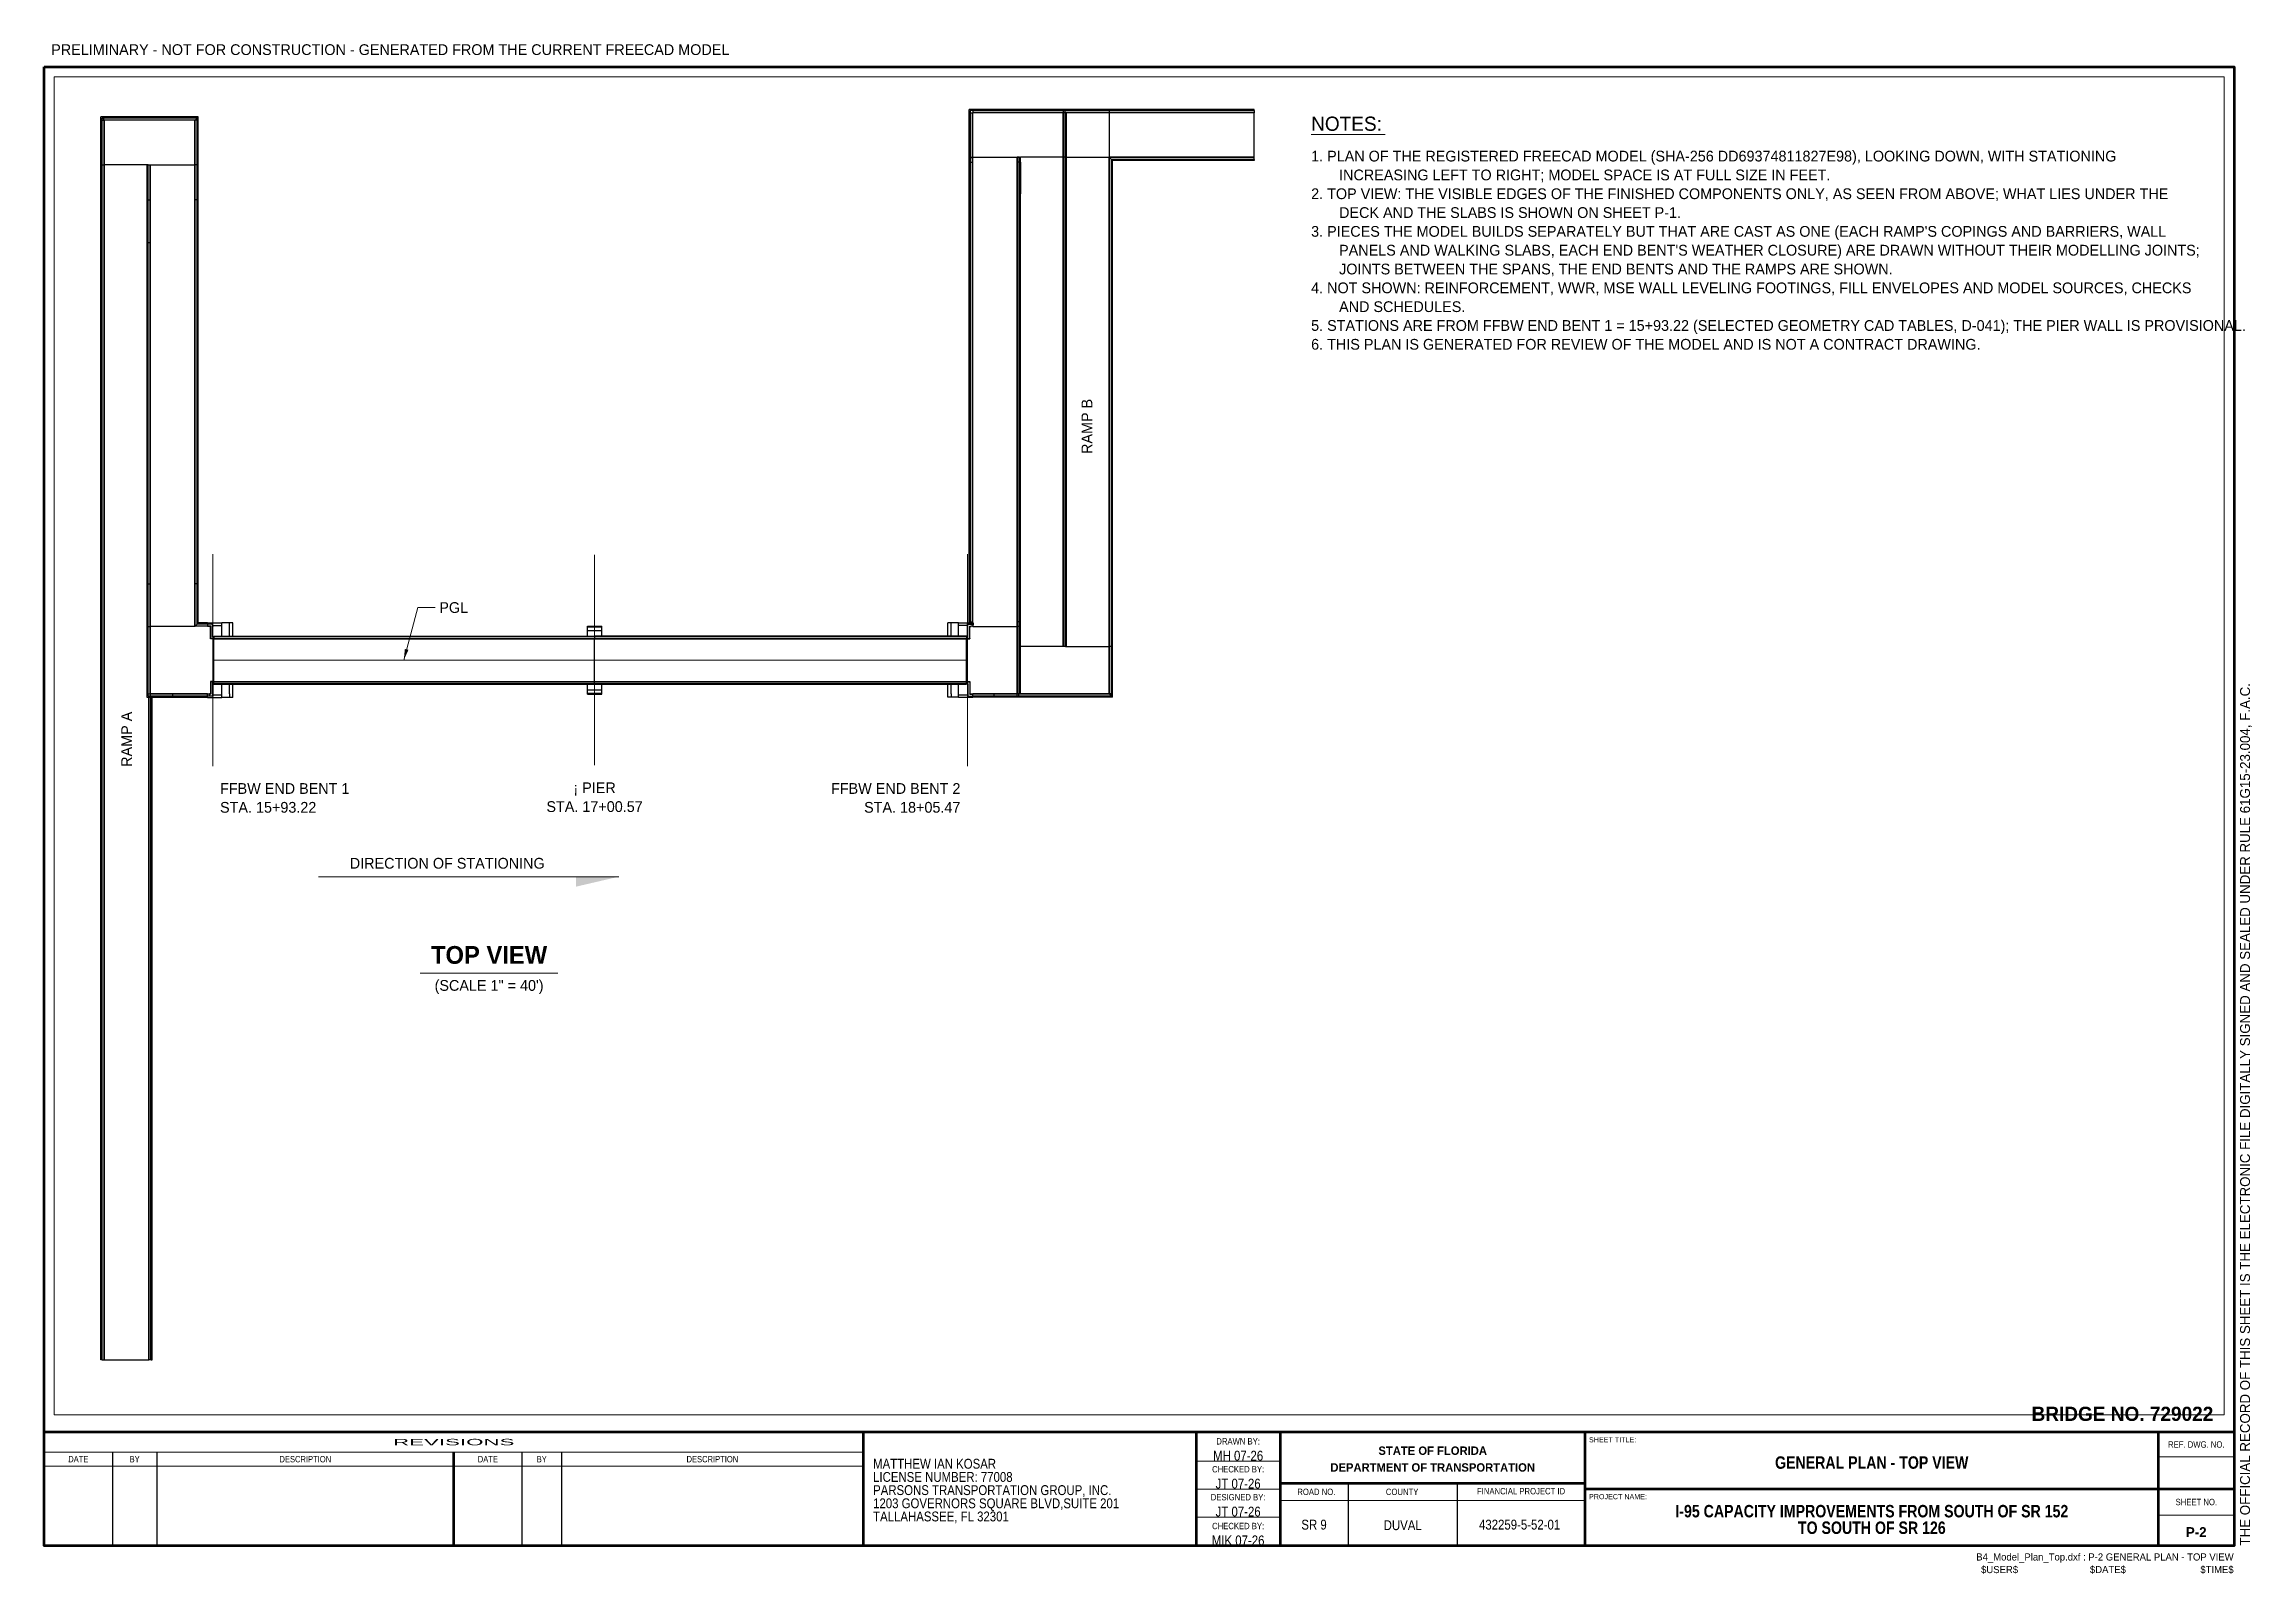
# Paper-space layout 'P-2 GENERAL PLAN - TOP VIEW' of a CAD drawing. Extents: x 0.07 to 1.36, y 0.01 to 0.9.
# The model-space entities are those that its viewports show. They can reach past a viewport. Long polylines and large blocks are cut down to what shows.
import ezdxf
from ezdxf.enums import TextEntityAlignment as Align

# ---------------------------------------------------------------- set-up
doc = ezdxf.new("R2010")
doc.units = 21
doc.header["$MEASUREMENT"] = 0
for name, pattern in [('DGN2', [0.12, 0.08, -0.04]), ('DGN6', [0.584, 0.32, -0.056, 0.048, -0.056, 0.048, -0.056]), ('DGN7', [0.726, 0.59, -0.053, 0.03, -0.053])]:
    doc.linetypes.add(name, pattern=pattern)
doc.layers.add('ActivePts-ConstElements', color=14, linetype='Continuous', lineweight=0, plot=False)
doc.layers.add('ClipBorder_dp', color=2, linetype='DGN2', lineweight=9, plot=False)
for name, color, linetype, lineweight in [('AppSlabConc', 3, 'Continuous', 30), ('BaseLineSurveyPGL', 1, 'DGN6', 9), ('BeamConc', 3, 'Continuous', 30), ('Border', 7, 'Continuous', 15), ('CL_Major', 1, 'DGN7', 9), ('Leader', 7, 'Continuous', 9), ('PileConc', 3, 'Continuous', 30), ('SubStrConc', 3, 'Continuous', 30), ('SubStrConc2', 3, 'Continuous', 30), ('SupstrConc', 3, 'Continuous', 30), ('Symbols', 7, 'Continuous', 15), ('TextMisc', 7, 'Continuous', 13), ('TextStructShtNo', 7, 'Continuous', 9), ('TextStructures', 7, 'Continuous', 9), ('TextStructuresLabel', 7, 'Continuous', 0), ('TrafBarrierConc', 3, 'Continuous', 30), ('WallConc', 3, 'Continuous', 30), ('WallMSEPanel', 3, 'Continuous', 30)]:
    doc.layers.add(name, color=color, linetype=linetype, lineweight=lineweight)
doc.styles.add('FDOT (Medium)', font='FDOT.ttf')
doc.styles.add('FDOT (Small)', font='FDOT.ttf')
doc.styles.add('FDOT Bold (Large)', font='FDOTBold.ttf')
doc.styles.add('FDOT Bold (Medium)', font='FDOTBold.ttf')
doc.styles.add('FDOT Structures', font='FDOT.ttf')
doc.styles.add('Style-Arial', font='arial.ttf')
doc.styles.add('Style-FDOT Bold', font='FDOTBold.ttf')
doc.styles.add('Style-FDOT Imprint Bold', font='FDOTImprintBold.ttf')
doc.styles.add('Style-FDOT Mono', font='FDOTMono.ttf')

psp = doc.layouts.new('P-2 GENERAL PLAN - TOP VIEW')

# ---------------------------------------------------------------- texts
at = {"layer": 'Border', "style": 'FDOT Structures'}
psp.add_text('PRELIMINARY - NOT FOR CONSTRUCTION - GENERATED FROM THE CURRENT FREECAD MODEL', height=0.0063, dxfattribs=at).set_placement((0.0708, 0.8967), align=Align.BOTTOM_LEFT)
at = {"layer": 'TextStructures', "style": 'FDOT (Medium)'}
psp.add_text('NOTES:', height=0.00833, dxfattribs=at).set_placement((0.8091, 0.8625), align=Align.TOP_LEFT)
at = {"layer": 'TextStructures', "insert": (0.8091, 0.8425), "char_height": 0.0063, "width": 0.520053, "attachment_point": 1, "line_spacing_factor": 1.05, "style": 'FDOT Structures'}
psp.add_mtext("\\pxi-2.6,l2.6;1. PLAN OF THE REGISTERED FREECAD MODEL (SHA-256 DD69374811827E98), LOOKING DOWN, WITH STATIONING INCREASING LEFT TO RIGHT; MODEL SPACE IS AT FULL SIZE IN FEET.\\P2. TOP VIEW: THE VISIBLE EDGES OF THE FINISHED COMPONENTS ONLY, AS SEEN FROM ABOVE; WHAT LIES UNDER THE DECK AND THE SLABS IS SHOWN ON SHEET P-1.\\P3. PIECES THE MODEL BUILDS SEPARATELY BUT THAT ARE CAST AS ONE (EACH RAMP'S COPINGS AND BARRIERS, WALL PANELS AND WALKING SLABS, EACH END BENT'S WEATHER CLOSURE) ARE DRAWN WITHOUT THEIR MODELLING JOINTS; JOINTS BETWEEN THE SPANS, THE END BENTS AND THE RAMPS ARE SHOWN.\\P4. NOT SHOWN: REINFORCEMENT, WWR, MSE WALL LEVELING FOOTINGS, FILL ENVELOPES AND MODEL SOURCES, CHECKS AND SCHEDULES.\\P5. STATIONS ARE FROM FFBW END BENT 1 = 15+93.22 (SELECTED GEOMETRY CAD TABLES, D-041); THE PIER WALL IS PROVISIONAL.\\P6. THIS PLAN IS GENERATED FOR REVIEW OF THE MODEL AND IS NOT A CONTRACT DRAWING.", dxfattribs=at)

msp = doc.modelspace()

# ---------------------------------------------------------------- texts
at = {"layer": 'Border', "style": 'FDOT Structures'}
msp.add_text('1" = 40\'', height=3.024, dxfattribs=at).set_placement((0, -374.8), align=Align.TOP_LEFT)
at = {"layer": 'TextStructures', "style": 'FDOT Structures'}
for s, p in [('RAMP B', (287.328471, -95.156778)), ('RAMP A', (17.229166, -183.150923))]:
    msp.add_text(s, height=3.024, rotation=90, dxfattribs=at).set_placement(p, align=Align.MIDDLE_CENTER)
msp.add_text('PGL', height=3.024, dxfattribs=at).set_placement((105.169305, -146.105876), align=Align.MIDDLE_LEFT)
at = {"layer": 'TextStructures'}
for s, height, style, p in [('DIRECTION OF STATIONING', 3.024, 'FDOT Structures', (107.393657, -220.448805)), ('TOP VIEW', 5.00016, 'FDOT Bold (Large)', (119.159705, -247.809605)), ('(SCALE 1" = 40\')', 3.024, 'FDOT Structures', (119.159705, -254.80644))]:
    msp.add_text(s, height=height, dxfattribs=dict(at, style=style)).set_placement(p, align=Align.BOTTOM_CENTER)
at = {"layer": 'TextStructures', "char_height": 3.024, "line_spacing_factor": 1.05, "style": 'FDOT Structures'}
for s, insert, attachment_point in [('FFBW END BENT 1\\PSTA. 15+93.22', (43.484806, -195.493605), 1), ('¡ PIER\\PSTA. 17+00.57', (148.834604, -195.283077), 2), ('FFBW END BENT 2\\PSTA. 18+05.47', (251.734402, -195.489256), 3)]:
    msp.add_mtext(s, dxfattribs=dict(at, insert=insert, attachment_point=attachment_point))

# ---------------------------------------------------------------- blocks, each defined once
blk = doc.blocks.new('11x17 Structures Sheet Border')
at = {"layer": 'Border', "lineweight": 80}
blk.add_line((1.329161, 0.070862), (0.045879, 0.070862), dxfattribs=at)
at = {"layer": 'Border', "linetype": 'Continuous', "lineweight": 53}
for p, q in [((0.52586, 0.070862), (0.52586, 0.004198)), ((0.720852, 0.070862), (0.720852, 0.004198)), ((0.770195, 0.070862), (0.770195, 0.004198)), ((0.948855, 0.004198), (0.948855, 0.070862)), ((1.284845, 0.004198), (1.284845, 0.070862)), ((0.28587, 0.0043), (0.28587, 0.059196)), ((0.770195, 0.040863), (0.948855, 0.040863)), ((1.329161, 0.03753), (0.948855, 0.03753))]:
    blk.add_line(p, q, dxfattribs=at)
at = {"layer": 'Border', "linetype": 'Continuous', "lineweight": 13}
for p, q in [((0.52586, 0.059196), (0.045879, 0.059196)), ((0.720852, 0.053848), (0.770195, 0.053848)), ((1.329161, 0.056343), (1.284845, 0.056343)), ((0.52586, 0.050863), (0.045879, 0.050863)), ((0.720852, 0.037466), (0.770195, 0.037466)), ((0.770195, 0.030863), (0.948855, 0.030863)), ((0.720852, 0.021083), (0.770195, 0.021083)), ((1.329161, 0.022295), (1.284845, 0.022295))]:
    blk.add_line(p, q, dxfattribs=at)
at = {"layer": 'Border', "linetype": 'Continuous', "lineweight": 30}
for p, q in [((0.085878, 0.059196), (0.085878, 0.0043)), ((0.111928, 0.059196), (0.111928, 0.003858)), ((0.325868, 0.059196), (0.325868, 0.0043)), ((0.349011, 0.059196), (0.349011, 0.003858)), ((0.810066, 0.040863), (0.810066, 0.004198)), ((0.873836, 0.040863), (0.873836, 0.004198))]:
    blk.add_line(p, q, dxfattribs=at)
at = {"layer": 'Border', "lineweight": 80, "flags": 128}
blk.add_lwpolyline([(0.045879, 0.87083), (1.329161, 0.87083), (1.329161, 0.004198), (0.045879, 0.004198)], close=True, dxfattribs=at)
at = {"layer": 'ActivePts-ConstElements', "linetype": 'Continuous', "lineweight": 0, "flags": 1}
for tag in ['SheetTitle_Top', 'SheetTitle_Bottom', 'Company_City', 'Company_Zip', 'Company_Phone', 'County_Middle', 'Company_Name', 'Company_Street', 'Company_State', 'Company_Fax', 'County_Top', 'County_Bottom', 'License_Number', 'Professional_Name', 'Professional_Type', 'Financial_Project_Id', 'Road_Number', 'RoadwayID', 'Bridge_Number', 'Designed_By', 'Designed_By_Date', 'Drawing_Checked_By', 'Drawing_Checked_By_Date', 'Design_Checked_By', 'Design_Checked_By_Date', 'Bridge_Project_Description', 'Bridge_Project_Description_Top', 'Bridge_Project_Description_Bottom', 'FAC_Note', 'Drawn_By', 'Drawn_By_Date']:
    blk.add_attdef(tag, (0, 0), '', height=0.007292, dxfattribs=at)
at = {"layer": 'TextMisc', "linetype": 'Continuous', "insert": (1.332633, 0.004388), "char_height": 0.005833, "attachment_point": 1, "rotation": 90, "line_spacing_factor": 0.9, "style": 'FDOT (Small)'}
blk.add_mtext('THE OFFICIAL RECORD OF THIS SHEET IS THE ELECTRONIC FILE DIGITALLY SIGNED AND SEALED UNDER RULE 61G15-23.004, F.A.C.', dxfattribs=at)
at = {"layer": 'TextStructures', "lineweight": 13, "style": 'Style-Arial'}
for s, height, width, p in [('REVISIONS', 0.003753, 2.491007, (0.28587, 0.065029)), ('REF. DWG. NO.', 0.00375, 0.861083, (1.307003, 0.063602)), ('SHEET NO.', 0.00375, 0.861083, (1.307003, 0.029912))]:
    blk.add_text(s, height=height, dxfattribs=dict(at, width=width)).set_placement(p, align=Align.MIDDLE_CENTER)
at = {"layer": 'TextStructures', "lineweight": 0, "style": 'Style-Arial'}
for s, height, rotation, width, p in [('DATE', 0.003736, 359.869253, 0.849615, (0.065879, 0.055029)), ('DESCRIPTION', 0.003752, 360, 0.845673, (0.198899, 0.055029)), ('DATE', 0.003736, 360, 0.849615, (0.305869, 0.055029)), ('DESCRIPTION', 0.003752, 360, 0.845673, (0.437436, 0.055029))]:
    blk.add_text(s, height=height, rotation=rotation, dxfattribs=dict(at, width=width)).set_placement(p, align=Align.MIDDLE_CENTER)
for s, height, width, p in [('BY', 0.003753, 0.846461, (0.098903, 0.055029)), ('BY', 0.003753, 0.846461, (0.33744, 0.055029)), ('ROAD NO.', 0.003736, 0.862747, (0.791352, 0.035863)), ('COUNTY', 0.003753, 0.860866, (0.841616, 0.035863)), ('FINANCIAL PROJECT ID', 0.003753, 0.8602, (0.91132, 0.036273))]:
    blk.add_text(s, height=height, dxfattribs=dict(at, width=width)).set_placement(p, align=Align.MIDDLE_CENTER)
at = {"layer": 'TextStructures', "lineweight": 13}
for s, insert, char_height, attachment_point, line_spacing_factor, style in [(' BRIDGE NO. 729022', (1.316956, 0.081523), 0.008333, 6, 0.6, 'FDOT Bold (Medium)'), ('\\H1x;\\W0.864865;MH 07-26', (0.745524, 0.05702), 0.005781, 5, 0.6, 'Style-FDOT Mono'), ('STATE OF FLORIDA\\PDEPARTMENT OF TRANSPORTATION\\P', (0.859525, 0.055042), 0.004921, 5, 1.197447, 'Style-FDOT Imprint Bold'), ('\\H1x;\\W0.864865;JT 07-26', (0.745524, 0.040638), 0.005781, 5, 0.6, 'Style-FDOT Mono'), ('\\H1x;\\W0.864865;JT 07-26', (0.745524, 0.024256), 0.005781, 5, 0.6, 'Style-FDOT Mono'), ('\\H1x;\\W0.864865; \\PDUVAL\\P ', (0.841951, 0.016296), 0.005781, 5, 0.801269, 'Style-FDOT Mono'), ('\\H1x;\\W0.864865;432259-5-52-01', (0.910454, 0.016618), 0.005781, 5, 0.6, 'Style-FDOT Mono'), ('\\H1x;\\W0.864865;MIK 07-26', (0.745524, 0.007371), 0.005781, 5, 0.6, 'Style-FDOT Mono')]:
    blk.add_mtext(s, dxfattribs=dict(at, insert=insert, char_height=char_height, attachment_point=attachment_point, line_spacing_factor=line_spacing_factor, style=style))
at = {"layer": 'TextStructures', "lineweight": 0, "style": 'Style-Arial'}
for s, insert, char_height, attachment_point, line_spacing_factor in [('\\H1x;\\W0.863416;DRAWN BY:', (0.745524, 0.065471), 0.003736, 5, 1.302295), ('SHEET TITLE:', (0.951124, 0.066366), 0.002998, 4, 1.475197), ('\\H1x;\\W0.863416;CHECKED BY:', (0.745524, 0.049089), 0.003736, 5, 1.302295), ('\\H1x;\\W0.863416;DESIGNED BY:', (0.745524, 0.032707), 0.003736, 5, 1.302295), ('PROJECT NAME:\\P', (0.951124, 0.033034), 0.002998, 4, 1.475197), ('\\H1x;\\W0.863416;CHECKED BY:', (0.745524, 0.015821), 0.003736, 5, 1.302295)]:
    blk.add_mtext(s, dxfattribs=dict(at, insert=insert, char_height=char_height, attachment_point=attachment_point, line_spacing_factor=line_spacing_factor))
at = {"layer": 'TextStructures', "lineweight": 13, "char_height": 0.005781, "style": 'Style-FDOT Mono'}
for s, insert, width, attachment_point, line_spacing_factor in [('\\H1x;\\W0.864865;MATTHEW IAN KOSAR\\PLICENSE NUMBER: 77008\\PPARSONS TRANSPORTATION GROUP, INC.\\P1203 GOVERNORS SQUARE BLVD,SUITE 201\\PTALLAHASSEE, FL 32301', (0.531613, 0.036341), 0.185826, 4, 0.801269), ('\\H1x;\\W0.864865;SR 9', (0.789996, 0.016618), 0.0574, 5, 0.6)]:
    blk.add_mtext(s, dxfattribs=dict(at, insert=insert, width=width, attachment_point=attachment_point, line_spacing_factor=line_spacing_factor))
at = {"layer": 'TextStructuresLabel', "lineweight": 30, "char_height": 0.007292, "attachment_point": 5, "style": 'Style-FDOT Bold'}
for s, insert, width, line_spacing_factor in [('\\fFDOT Bold|b1|i0|c00|p7;\\H1x;\\W0.849998; ', (1.11685, 0.061314), 0.278381, 0.6), ('\\fFDOT Bold|b1|i0|c00|p7;\\H1x;\\W0.849998; ', (1.11685, 0.044648), 0.278381, 0.6), ('\\fFDOT Bold|b1|i0|c00|p7;\\H1x;\\W0.849998;I-95 CAPACITY IMPROVEMENTS FROM SOUTH OF SR 152 TO SOUTH OF SR 126', (1.11685, 0.019649), 0.23333, 0.798592), ('\\fFDOT Bold|b1|i0|c00|p7;\\H1x;\\W0.849998; ', (1.11685, 0.027982), 0.278381, 0.6), ('\\fFDOT Bold|b1|i0|c00|p7;\\H1x;\\W0.849998; ', (1.11685, 0.011316), 0.278381, 0.6)]:
    blk.add_mtext(s, dxfattribs=dict(at, insert=insert, width=width, line_spacing_factor=line_spacing_factor))
blk = doc.blocks.new('Structures Sheet Number-Title P-2')
at = {"layer": 'TextMisc', "char_height": 0.004167, "attachment_point": 3, "line_spacing_factor": 1.019993, "style": 'FDOT (Small)'}
for s, insert in [('B4_Model_Plan_Top.dxf : P-2 GENERAL PLAN - TOP VIEW', (-0.000217, -0.004396)), ('$USER$', (-0.126551, -0.011792)), ('$DATE$', (-0.063384, -0.011792)), ('$TIME$', (-0.000217, -0.011792))]:
    blk.add_mtext(s, dxfattribs=dict(at, insert=insert))
at = {"layer": 'TextStructShtNo', "lineweight": 30, "insert": (-0.022158, 0.008076), "char_height": 0.005833, "attachment_point": 5, "line_spacing_factor": 0.6, "style": 'Style-FDOT Bold'}
blk.add_mtext('P-2', dxfattribs=at)
at = {"layer": 'TextStructures', "lineweight": 30, "insert": (-0.212311, 0.048783), "char_height": 0.007292, "width": 0.2776, "attachment_point": 5, "line_spacing_factor": 0.6, "style": 'Style-FDOT Bold'}
blk.add_mtext('\\H1x;\\W0.849998;GENERAL PLAN - TOP VIEW', dxfattribs=at)

# ---------------------------------------------------------------- linework, layer by layer
at = {"layer": 'AppSlabConc'}
for points in [[(293.599305, -6.958334), (293.599305, -19.457684)], [(334.374521, -19.457684), (334.374521, -6.958334)], [(22.958259, -21.5612), (10.958333, -21.5612)], [(23.916593, -21.5612), (36.416592, -21.5612)], [(255.183015, -19.457684), (267.682637, -19.457684)], [(280.640971, -19.457684), (268.640971, -19.457684)], [(281.599304, -19.457684), (293.599305, -19.457684)], [(36.416592, -151.401918), (30.166592, -151.401918), (23.916592, -151.401918)], [(255.183015, -150.397507), (255.276054, -150.397506)], [(255.234408, -150.939173), (255.276065, -150.939172)], [(255.234408, -151.397537), (261.432826, -151.397537), (267.682637, -151.397537)], [(255.276054, -150.397506), (255.276065, -150.939172)], [(280.640971, -157.066396), (268.640971, -157.066396)], [(281.599304, -157.066396), (293.599305, -157.066396)], [(10.958333, -357.698792), (23.458259, -357.698792)]]:
    msp.add_lwpolyline(points, dxfattribs=at)
at = {"layer": 'BaseLineSurveyPGL', "ltscale": 40, "flags": 128}
for points in [[(41.484604, -160.901918), (148.834604, -160.899702), (253.734604, -160.897537)], [(41.734604, -160.901913), (148.834604, -160.899702), (253.484604, -160.897543)]]:
    msp.add_lwpolyline(points, dxfattribs=at)
at = {"layer": 'BeamConc'}
msp.add_lwpolyline([(41.734728, -166.901913), (41.734604, -160.901913)], dxfattribs=at)
at = {"layer": 'CL_Major', "ltscale": 40}
for p, q in [((41.484806, -190.693605), (41.484806, -131.110199)), ((148.834604, -190.483077), (148.834604, -131.316328)), ((253.734402, -190.689256), (253.734402, -131.10585))]:
    msp.add_line(p, q, dxfattribs=at)
at = {"layer": 'Leader'}
msp.add_lwpolyline([(95.159705, -160.899728), (99.159705, -146.105876), (103.959705, -146.105876)], dxfattribs=at)
msp.add_solid([(95.159705, -160.899728), (95.472482, -157.748119), (96.477719, -158.019917)], dxfattribs=at)
at = {"layer": 'PileConc'}
for points in [[(41.484468, -154.297751), (41.484479, -154.839418)], [(41.484479, -154.839418), (41.48448, -154.901918)], [(41.734604, -160.901913), (41.73448, -154.901913)], [(253.734467, -154.230871), (253.734468, -154.293371)], [(253.734479, -154.835037), (253.73448, -154.897537)], [(41.484729, -166.964418), (41.484728, -166.901918)], [(41.48474, -167.506084), (41.484729, -166.964418)], [(41.484742, -167.568584), (41.48474, -167.506084)], [(253.734729, -166.960037), (253.734728, -166.897537)], [(253.734742, -167.564204), (253.73474, -167.501704)]]:
    msp.add_lwpolyline(points, dxfattribs=at)
at = {"layer": 'SubStrConc'}
for points in [[(41.484402, -151.110251), (41.484408, -151.401918)], [(43.984464, -154.110199), (43.984402, -151.110199)], [(146.834406, -151.31641), (150.834406, -151.316328)], [(146.834412, -151.56641), (146.834406, -151.31641)], [(146.834464, -154.108077), (146.834432, -152.56641)], [(150.834412, -151.566328), (150.834406, -151.316328)], [(150.834464, -154.107994), (150.834432, -152.566328)], [(251.234464, -154.105922), (251.234402, -151.105922)], [(253.734402, -151.105871), (253.734408, -151.397537)], [(41.4848, -170.401918), (41.484806, -170.693584)], [(43.984806, -170.693533), (43.984744, -167.693533)], [(146.834776, -169.233077), (146.834744, -167.69141)], [(146.834802, -170.483077), (146.834797, -170.233077)], [(146.834802, -170.483077), (150.834802, -170.482994)], [(150.834776, -169.232994), (150.834744, -167.691328)], [(150.834802, -170.482994), (150.834797, -170.232994)], [(251.234806, -170.689256), (251.234744, -167.689256)], [(253.7348, -170.397537), (253.734806, -170.689204)]]:
    msp.add_lwpolyline(points, dxfattribs=at)
at = {"layer": 'SubStrConc2'}
for points in [[(39.984388, -150.443615), (43.984388, -150.443533)], [(39.984398, -150.901949), (39.984388, -150.443615)], [(39.984398, -150.901949), (39.984408, -150.901949)], [(41.463569, -151.110251), (43.984402, -151.110199)], [(41.484479, -154.860251), (41.734479, -154.860246)], [(43.984402, -151.110199), (43.984388, -150.443533)], [(146.834412, -151.56641), (150.834412, -151.566328)], [(146.834432, -152.56641), (146.834412, -151.56641)], [(146.834432, -152.56641), (150.834432, -152.566328)], [(150.834432, -152.566328), (150.834412, -151.566328)], [(251.234388, -150.439256), (255.234388, -150.439173)], [(251.234402, -151.105922), (251.234388, -150.439256)], [(251.234402, -151.105922), (253.755235, -151.10587)], [(253.484479, -154.855876), (253.734479, -154.855871)], [(255.234394, -150.730871), (255.234388, -150.439173)], [(41.484552, -158.360251), (41.734552, -158.360246)], [(253.484552, -158.355876), (253.734552, -158.355871)], [(41.484657, -163.443584), (41.734657, -163.443579)], [(41.484729, -166.943584), (41.734729, -166.943579)], [(253.484657, -163.439209), (253.734657, -163.439204)], [(253.484729, -166.939209), (253.734729, -166.939204)], [(39.98482, -171.360282), (39.984814, -171.068584)], [(39.98482, -171.360282), (43.98482, -171.360199)], [(41.463973, -170.693585), (43.984806, -170.693533)], [(43.98482, -171.360199), (43.984806, -170.693533)], [(146.834776, -169.233077), (150.834776, -169.232994)], [(146.834797, -170.233077), (146.834776, -169.233077)], [(146.834797, -170.233077), (150.834797, -170.232994)], [(150.834797, -170.232994), (150.834776, -169.232994)], [(251.234806, -170.689256), (253.75564, -170.689204)], [(251.23482, -171.355922), (251.234806, -170.689256)], [(251.23482, -171.355922), (255.23482, -171.35584)], [(255.2348, -170.897506), (255.234811, -170.897506)], [(255.23482, -171.35584), (255.234811, -170.897506)]]:
    msp.add_lwpolyline(points, dxfattribs=at)
at = {"layer": 'SupstrConc'}
for points in [[(41.734464, -154.110246), (148.834464, -154.108036)], [(41.734467, -154.235246), (41.734464, -154.110246)], [(148.834464, -154.108036), (253.484464, -154.105876)], [(148.834467, -154.233036), (148.834464, -154.108036)], [(148.834604, -160.899702), (148.83448, -154.899702)], [(253.484467, -154.230876), (253.484464, -154.105876)], [(253.484604, -160.897543), (253.48448, -154.897543)], [(148.834728, -166.899702), (148.834604, -160.899702)], [(253.484728, -166.897543), (253.484604, -160.897543)], [(41.734744, -167.693579), (41.734742, -167.568579)], [(148.834744, -167.691369), (148.834742, -167.566369)], [(253.484744, -167.689209), (253.484742, -167.564209)], [(41.734744, -167.693579), (148.834744, -167.691369)], [(148.834744, -167.691369), (253.484744, -167.689209)]]:
    msp.add_lwpolyline(points, dxfattribs=at)
at = {"layer": 'Symbols'}
msp.add_line((71.159705, -221.809605), (155.627609, -221.809605), dxfattribs=at)
msp.add_solid([(155.627609, -221.809605), (143.627609, -221.809605), (143.627609, -224.609605)], dxfattribs=at)
at = {"layer": 'TextStructures'}
msp.add_line((99.792085, -248.90964), (138.527325, -248.90964), dxfattribs=at)
at = {"layer": 'TrafBarrierConc'}
for points in [[(10.291667, -8.603054), (10.291667, -8.39472)], [(10.499999, -8.39472), (10.291667, -8.39472)], [(10.291667, -9.061387), (10.291667, -8.603054)], [(10.291667, -21.5612), (10.291667, -9.061387)], [(10.354167, -8.603054), (10.354167, -8.45722)], [(10.499999, -8.45722), (10.354167, -8.45722)], [(10.354167, -9.061387), (10.354167, -8.603054)], [(10.354167, -21.5612), (10.354167, -9.061387)], [(36.874925, -8.39472), (10.499999, -8.39472)], [(36.874925, -8.45722), (10.499999, -8.45722)], [(10.895833, -9.061387), (10.895833, -8.998887)], [(36.479092, -8.998887), (23.687463, -8.998887), (10.895833, -8.998887)], [(10.895833, -21.5612), (10.895833, -9.061387)], [(36.479092, -9.061387), (36.479092, -8.998887)], [(36.479092, -21.5612), (36.479092, -9.061387)], [(37.083259, -8.39472), (36.874925, -8.39472)], [(37.020759, -8.45722), (36.874925, -8.45722)], [(37.020759, -8.603054), (37.020759, -8.45722)], [(37.020759, -9.061387), (37.020759, -8.603054)], [(37.020759, -21.5612), (37.020759, -9.061387)], [(37.083259, -8.603054), (37.083259, -8.39472)], [(37.083259, -9.061387), (37.083259, -8.603054)], [(37.083259, -21.5612), (37.083259, -9.061387)], [(254.516348, -6.5), (254.516348, -6.291667)], [(254.724682, -6.291667), (254.516348, -6.291667)], [(254.516348, -6.958334), (254.516348, -6.5)], [(254.516348, -19.457684), (254.516348, -6.958334)], [(254.578848, -6.5), (254.578848, -6.354167)], [(254.724682, -6.354167), (254.578848, -6.354167)], [(254.578848, -6.958334), (254.578848, -6.5)], [(254.578848, -19.457684), (254.578848, -6.958334)], [(255.183015, -6.291667), (254.724682, -6.291667)], [(255.183015, -6.354167), (254.724682, -6.354167)], [(255.120515, -6.958334), (255.120515, -6.895834)], [(255.183015, -6.895834), (255.120515, -6.895834)], [(255.120515, -19.457684), (255.120515, -6.958334)], [(280.640971, -6.291667), (255.183015, -6.291667)], [(280.640971, -6.354167), (255.183015, -6.354167)], [(280.640971, -6.895834), (255.183015, -6.895834)], [(281.099304, -6.291667), (280.640971, -6.291667)], [(281.099304, -6.354167), (280.640971, -6.354167)], [(281.099304, -6.895834), (280.640971, -6.895834)], [(280.703471, -19.457684), (280.703471, -6.958334)], [(281.099304, -6.291667), (281.099304, -6.354167)], [(293.599305, -6.291667), (281.099304, -6.291667)], [(293.599305, -6.354167), (281.099304, -6.354167)], [(293.599305, -6.895834), (281.099304, -6.895834)], [(281.245138, -19.457684), (281.245138, -6.958334)], [(281.307638, -19.457684), (281.307638, -6.958334)], [(334.374521, -6.291667), (293.599305, -6.291667)], [(293.599305, -6.291667), (293.599305, -6.354167)], [(334.374521, -6.354167), (293.599305, -6.354167)], [(334.374521, -6.895834), (293.599305, -6.895834)], [(334.374521, -6.291667), (334.374521, -6.354167)], [(10.291667, -357.698792), (10.291667, -21.5612)], [(10.291667, -21.5612), (10.354167, -21.5612)], [(10.354167, -357.698792), (10.354167, -21.5612)], [(10.895833, -357.698792), (10.895833, -21.5612)], [(23.249926, -31.401918), (23.249926, -21.5612)], [(23.249926, -21.5612), (23.312426, -21.5612)], [(23.312426, -31.401918), (23.312426, -21.5612)], [(23.854093, -31.401918), (23.854093, -21.5612)], [(36.479092, -31.401918), (36.479092, -21.5612)], [(37.083259, -21.5612), (37.020759, -21.5612)], [(37.020759, -31.401918), (37.020759, -21.5612)], [(37.083259, -31.401918), (37.083259, -21.5612)], [(254.516348, -19.557684), (254.516348, -19.457684)], [(254.516348, -19.457684), (254.578848, -19.457684)], [(254.516348, -20.876082), (254.516348, -19.557684)], [(254.516348, -150.079139), (254.516348, -20.876082)], [(254.578848, -19.557684), (254.578848, -19.457684)], [(254.578848, -20.876082), (254.578848, -19.557684)], [(254.578848, -150.079139), (254.578848, -20.876082)], [(255.120515, -19.557684), (255.120515, -19.457684)], [(255.120515, -20.876082), (255.120515, -19.557684)], [(255.120515, -150.079139), (255.120515, -20.876082)], [(267.745137, -19.557684), (267.745137, -19.457684)], [(267.745137, -20.876082), (267.745137, -19.557684)], [(267.745137, -150.079139), (267.745137, -20.876082)], [(268.349304, -19.457684), (268.286804, -19.457684)], [(268.286804, -19.557684), (268.286804, -19.457684)], [(268.286804, -20.876082), (268.286804, -19.557684)], [(268.286804, -150.079139), (268.286804, -20.876082)], [(268.349304, -19.557684), (268.349304, -19.457684)], [(268.349304, -20.876082), (268.349304, -19.557684)], [(268.349304, -150.079139), (268.349304, -20.876082)], [(280.703471, -157.066396), (280.703471, -19.457684)], [(281.307638, -19.457684), (281.245138, -19.457684)], [(281.245138, -157.066396), (281.245138, -19.457684)], [(281.307638, -157.066396), (281.307638, -19.457684)], [(334.374521, -19.520184), (293.661805, -19.520184)], [(293.661805, -157.066396), (293.661805, -19.520184)], [(334.374521, -20.06185), (294.203471, -20.06185)], [(294.265971, -20.12435), (294.203471, -20.06185)], [(294.203471, -157.066396), (294.203471, -20.06185)], [(334.374521, -20.12435), (294.265971, -20.12435)], [(294.265971, -157.066396), (294.265971, -20.12435)], [(334.374521, -20.12435), (334.374521, -20.06185)], [(23.249926, -43.401918), (23.249926, -31.401918)], [(23.312426, -43.401918), (23.312426, -31.401918)], [(23.854093, -43.401918), (23.854093, -31.401918)], [(36.479092, -43.401918), (36.479092, -31.401918)], [(37.020759, -43.401918), (37.020759, -31.401918)], [(37.083259, -43.401918), (37.083259, -31.401918)], [(23.249926, -139.401918), (23.249926, -43.401918)], [(23.312426, -139.401918), (23.312426, -43.401918)], [(23.854093, -139.401918), (23.854093, -43.401918)], [(36.479092, -139.401918), (36.479092, -43.401918)], [(37.020759, -139.401918), (37.020759, -43.401918)], [(37.083259, -139.401918), (37.083259, -43.401918)], [(23.249926, -151.401918), (23.249926, -139.401918)], [(23.312426, -151.401918), (23.312426, -139.401918)], [(23.854093, -151.401918), (23.854093, -139.401918)], [(36.479092, -151.339418), (36.479092, -145.370668), (36.479092, -139.401918)], [(37.020759, -150.797751), (37.020759, -139.401918)], [(37.083259, -150.735251), (37.083259, -145.068584), (37.083259, -139.401918)], [(23.249926, -170.401918), (23.249926, -151.401918)], [(23.249926, -151.401918), (23.312426, -151.401918)], [(23.312426, -170.401918), (23.312426, -151.401918)], [(23.854093, -170.401918), (23.854093, -151.401918)], [(36.479092, -151.339418), (36.416592, -151.401918)], [(37.020759, -150.797751), (36.479092, -151.339418)], [(39.984408, -151.339418), (36.479092, -151.339418)], [(37.083259, -150.735251), (37.020759, -150.797751)], [(39.942729, -150.797751), (38.481744, -150.797751), (37.020759, -150.797751)], [(39.942728, -150.735251), (37.083259, -150.735251)], [(39.942728, -150.735251), (39.942729, -150.797751)], [(39.942729, -150.797751), (39.942732, -150.943616)], [(39.942732, -150.943616), (39.984408, -150.943615)], [(41.463561, -150.735251), (39.984408, -150.735251)], [(39.984408, -150.735251), (39.984408, -150.797751)], [(41.401062, -150.797751), (39.984408, -150.797751)], [(39.984408, -150.797751), (39.984408, -151.339418)], [(39.984408, -151.339418), (39.984408, -151.401918)], [(40.859407, -151.339418), (39.984408, -151.339418)], [(40.796908, -151.401918), (39.984408, -151.401918)], [(40.859407, -151.339418), (40.796908, -151.401918)], [(40.79698, -154.901932), (40.796908, -151.401918)], [(40.859479, -154.839431), (40.79698, -154.901932)], [(41.48448, -154.901918), (40.79698, -154.901932)], [(40.859479, -154.839431), (40.859407, -151.339418)], [(41.484479, -154.839418), (40.859479, -154.839431)], [(41.463561, -150.735251), (41.401062, -150.797751)], [(41.401135, -154.297753), (41.401062, -150.797751)], [(41.463633, -154.235251), (41.401135, -154.297753)], [(41.484468, -154.297751), (41.401135, -154.297753)], [(41.463633, -154.235251), (41.463561, -150.735251)], [(41.484467, -154.235251), (41.463633, -154.235251)], [(41.484467, -154.235251), (41.484468, -154.297751)], [(41.734467, -154.235246), (148.834467, -154.233036)], [(41.734467, -154.235246), (41.734468, -154.297746)], [(41.734468, -154.297746), (148.834468, -154.295536)], [(41.734468, -154.297746), (41.734479, -154.839413)], [(41.734479, -154.839413), (148.834479, -154.837202)], [(41.734479, -154.839413), (41.73448, -154.901913)], [(41.73448, -154.901913), (148.83448, -154.899702)], [(148.834467, -154.233036), (253.484467, -154.230876)], [(148.834467, -154.233036), (148.834468, -154.295536)], [(148.834468, -154.295536), (253.484468, -154.293376)], [(148.834468, -154.295536), (148.834479, -154.837202)], [(148.834479, -154.837202), (253.484479, -154.835043)], [(148.834479, -154.837202), (148.83448, -154.899702)], [(148.83448, -154.899702), (253.48448, -154.897543)], [(253.484467, -154.230876), (253.484468, -154.293376)], [(253.484468, -154.293376), (253.484479, -154.835043)], [(253.484479, -154.835043), (253.48448, -154.897543)], [(253.734467, -154.230871), (253.7553, -154.23087)], [(253.734468, -154.293371), (253.817801, -154.293369)], [(253.734468, -154.293371), (253.734479, -154.835037)], [(253.734479, -154.835037), (254.359479, -154.835024)], [(253.73448, -154.897537), (254.42198, -154.897523)], [(253.755228, -150.730871), (255.234408, -150.730871)], [(253.755228, -150.730871), (253.817729, -150.793371)], [(253.7553, -154.23087), (253.755228, -150.730871)], [(253.7553, -154.23087), (253.817801, -154.293369)], [(253.817729, -150.793371), (255.234408, -150.793371)], [(253.817801, -154.293369), (253.817729, -150.793371)], [(254.359407, -151.335037), (254.776073, -151.335037)], [(254.359407, -151.335037), (254.421908, -151.397537)], [(254.359479, -154.835024), (254.359407, -151.335037)], [(254.359479, -154.835024), (254.42198, -154.897523)], [(254.421908, -151.397537), (254.776075, -151.397537)], [(254.42198, -154.897523), (254.421908, -151.397537)], [(254.516348, -150.397521), (254.516348, -150.079139)], [(254.516348, -150.397521), (254.578848, -150.39752)], [(254.578848, -150.39752), (254.578848, -150.079139)], [(254.578848, -150.39752), (254.692721, -150.397518)], [(254.692721, -150.397518), (254.776054, -150.397516)], [(254.776054, -150.397516), (254.948285, -150.397512), (255.120515, -150.397509)], [(254.776066, -150.990589), (254.776065, -150.939183)], [(255.120515, -151.335037), (254.948294, -151.335037), (254.776073, -151.335037)], [(255.120515, -150.397509), (255.120515, -150.079139)], [(255.120515, -150.397509), (255.183015, -150.397507)], [(255.120515, -151.335037), (255.234408, -151.335037)], [(255.183015, -151.397537), (255.234408, -151.397537)], [(255.234408, -150.730871), (255.234408, -150.793371)], [(255.234408, -150.793371), (255.234408, -151.335037)], [(255.234408, -151.335037), (255.234408, -151.397537)], [(267.745137, -151.397537), (267.745137, -150.079139)], [(267.745137, -170.397537), (267.745137, -151.397537)], [(268.286804, -151.397537), (268.286804, -150.079139)], [(268.349304, -151.397537), (268.286804, -151.397537)], [(268.286804, -170.397537), (268.286804, -151.397537)], [(268.349304, -151.397537), (268.349304, -150.079139)], [(268.349304, -170.397537), (268.349304, -151.397537)], [(281.307638, -157.066396), (281.245138, -157.066396)], [(293.661805, -170.397537), (293.661805, -157.066396)], [(294.265971, -157.066396), (294.203471, -157.066396)], [(294.203471, -170.397537), (294.203471, -157.066396)], [(294.265971, -170.397537), (294.265971, -157.066396)], [(41.484728, -166.901918), (40.797228, -166.901932)], [(40.859729, -166.964431), (40.797228, -166.901932)], [(40.797228, -166.901932), (40.7973, -170.401918)], [(41.484729, -166.964418), (40.859729, -166.964431)], [(40.859729, -166.964431), (40.859802, -170.464418)], [(41.48474, -167.506084), (41.401407, -167.506086)], [(41.463908, -167.568585), (41.401407, -167.506086)], [(41.401407, -167.506086), (41.401479, -171.006084)], [(41.484742, -167.568584), (41.463908, -167.568585)], [(41.463908, -167.568585), (41.463981, -171.068584)], [(41.734728, -166.901913), (148.834728, -166.899702)], [(41.734729, -166.964413), (41.734728, -166.901913)], [(41.734729, -166.964413), (148.834729, -166.962202)], [(41.73474, -167.506079), (41.734729, -166.964413)], [(41.73474, -167.506079), (148.83474, -167.503869)], [(41.734742, -167.568579), (41.73474, -167.506079)], [(41.734742, -167.568579), (148.834742, -167.566369)], [(148.834728, -166.899702), (253.484728, -166.897543)], [(148.834729, -166.962202), (148.834728, -166.899702)], [(148.834729, -166.962202), (253.484729, -166.960043)], [(148.83474, -167.503869), (148.834729, -166.962202)], [(148.83474, -167.503869), (253.48474, -167.501709)], [(148.834742, -167.566369), (148.83474, -167.503869)], [(148.834742, -167.566369), (253.484742, -167.564209)], [(253.484729, -166.960043), (253.484728, -166.897543)], [(253.48474, -167.501709), (253.484729, -166.960043)], [(253.484742, -167.564209), (253.48474, -167.501709)], [(253.734728, -166.897537), (254.422228, -166.897523)], [(253.734729, -166.960037), (254.359729, -166.960024)], [(253.73474, -167.501704), (253.734729, -166.960037)], [(253.73474, -167.501704), (253.818074, -167.501702)], [(253.734742, -167.564204), (253.755575, -167.564204)], [(253.755575, -167.564204), (253.818074, -167.501702)], [(253.755575, -167.564204), (253.755647, -171.064204)], [(253.818074, -167.501702), (253.818146, -171.001704)], [(254.359729, -166.960024), (254.422228, -166.897523)], [(254.359729, -166.960024), (254.359801, -170.460037)], [(254.422228, -166.897523), (254.4223, -170.397537)], [(23.249926, -170.860251), (23.249926, -170.401918)], [(23.249926, -171.068584), (23.249926, -170.860251)], [(23.458259, -171.068584), (23.249926, -171.068584)], [(23.312426, -170.860251), (23.312426, -170.401918)], [(23.312426, -171.006084), (23.312426, -170.860251)], [(23.458259, -171.006084), (23.312426, -171.006084)], [(23.916592, -171.006084), (23.458259, -171.006084)], [(23.916592, -171.068584), (23.458259, -171.068584)], [(23.520759, -357.698792), (23.520759, -171.360251)], [(23.854093, -170.464418), (23.854093, -170.401918)], [(23.916592, -170.464418), (23.854093, -170.464418)], [(30.166592, -170.464418), (23.916592, -170.464418)], [(30.166592, -171.006084), (23.916592, -171.006084)], [(30.166592, -171.068584), (23.916592, -171.068584)], [(24.062426, -357.698792), (24.062426, -171.360251)], [(24.124926, -357.698792), (24.124926, -171.360251)], [(39.9848, -170.464418), (35.075696, -170.464418), (30.166592, -170.464418)], [(39.9848, -171.006084), (35.075696, -171.006084), (30.166592, -171.006084)], [(39.9848, -171.068584), (35.075696, -171.068584), (30.166592, -171.068584)], [(39.9848, -170.464418), (39.9848, -170.401918)], [(39.9848, -171.006084), (39.9848, -170.464418)], [(40.443134, -170.464418), (39.9848, -170.464418)], [(39.9848, -171.068584), (39.9848, -171.006084)], [(40.443134, -171.006084), (39.9848, -171.006084)], [(40.483349, -170.464418), (40.443134, -170.464418)], [(40.483349, -171.006084), (40.443134, -171.006084)], [(40.7973, -170.401918), (40.483349, -170.401918)], [(40.483349, -170.401918), (40.483349, -170.417543), (40.483349, -170.433168), (40.483349, -170.448793), (40.483349, -170.464418)], [(40.483349, -170.464418), (40.483349, -170.401918)], [(40.859802, -170.464418), (40.483349, -170.464418)], [(40.483349, -170.464418), (40.483349, -170.658334), (40.483349, -170.852251), (40.483349, -171.006084)], [(40.483349, -171.006084), (40.483349, -170.464418)], [(41.401479, -171.006084), (40.483349, -171.006084)], [(40.483349, -171.068584), (40.483349, -171.006084)], [(40.483349, -171.006084), (40.483349, -171.037334), (40.483349, -171.068584)], [(41.463981, -171.068584), (40.483349, -171.068584)], [(40.859802, -170.464418), (40.7973, -170.401918)], [(41.463981, -171.068584), (41.401479, -171.006084)], [(253.755647, -171.064204), (253.818146, -171.001704)], [(253.755647, -171.064204), (255.2348, -171.064204)], [(253.818146, -171.001704), (255.2348, -171.001704)], [(254.359801, -170.460037), (254.4223, -170.397537)], [(254.359801, -170.460037), (255.2348, -170.460037)], [(254.4223, -170.397537), (255.2348, -170.397537)], [(255.2348, -170.460037), (255.2348, -170.397537)], [(261.20366, -170.460037), (255.2348, -170.460037)], [(255.2348, -170.85584), (255.2348, -170.460037)], [(255.2348, -171.001704), (255.2348, -170.460037)], [(255.2348, -171.064204), (255.2348, -171.001704)], [(255.276479, -171.001704), (255.276476, -170.855839)], [(261.20366, -171.001704), (255.276479, -171.001704)], [(255.276481, -171.064204), (255.276479, -171.001704)], [(261.20366, -171.064204), (255.276481, -171.064204)], [(267.682637, -170.460037), (261.20366, -170.460037)], [(267.682637, -171.001704), (261.20366, -171.001704)], [(267.682637, -171.064204), (261.20366, -171.064204)], [(268.14097, -170.460037), (267.682637, -170.460037)], [(268.14097, -171.001704), (267.682637, -171.001704)], [(267.682637, -171.064204), (267.682637, -171.001704)], [(268.14097, -171.064204), (267.682637, -171.064204)], [(293.661805, -170.460037), (268.14097, -170.460037)], [(294.057637, -171.001704), (268.14097, -171.001704)], [(294.057637, -171.064204), (268.14097, -171.064204)], [(293.661805, -170.460037), (293.661805, -170.397537)], [(293.661805, -170.460037), (294.057637, -170.85587)], [(294.203471, -171.001704), (294.057638, -171.001704)], [(294.265971, -171.064204), (294.057638, -171.064204)], [(294.203471, -170.855871), (294.203471, -170.397537)], [(294.203471, -171.001704), (294.203471, -170.855871)], [(294.265971, -170.855871), (294.265971, -170.397537)], [(294.265971, -171.064204), (294.265971, -170.855871)], [(10.291667, -357.698792), (10.354167, -357.698792)], [(24.124926, -357.698792), (24.062426, -357.698792)]]:
    msp.add_lwpolyline(points, dxfattribs=at)
at = {"layer": 'WallConc'}
for points in [[(254.224682, -6.5), (254.224682, -6)], [(254.724682, -6), (254.224682, -6)], [(255.183015, -6), (254.724682, -6)], [(280.640971, -6), (255.183015, -6)], [(281.099304, -6), (280.640971, -6)], [(281.099304, -6.291667), (281.099304, -6)], [(293.599305, -6), (281.099304, -6)], [(334.374521, -6), (293.599305, -6)], [(293.599305, -6.291667), (293.599305, -6)], [(334.374521, -6.291667), (334.374521, -6)], [(10, -8.603054), (10, -8.103054)], [(10.499999, -8.103054), (10, -8.103054)], [(10, -9.061387), (10, -8.603054)], [(10, -21.5612), (10, -9.061387)], [(36.874925, -8.103054), (10.499999, -8.103054)], [(37.374925, -8.103054), (36.874925, -8.103054)], [(37.374925, -8.603054), (37.374925, -8.103054)], [(37.374925, -9.061387), (37.374925, -8.603054)], [(37.374925, -21.5612), (37.374925, -9.061387)], [(254.224682, -6.958334), (254.224682, -6.5)], [(254.224682, -19.457684), (254.224682, -6.958334)], [(281.599304, -19.457684), (281.599304, -6.958334)], [(10, -357.698792), (10, -21.5612)], [(10.291667, -21.5612), (10, -21.5612)], [(22.958259, -31.401918), (22.958259, -21.5612)], [(23.249926, -21.5612), (22.958259, -21.5612)], [(37.083259, -21.5612), (37.374925, -21.5612)], [(37.374925, -31.401918), (37.374925, -21.5612)], [(254.224682, -19.557684), (254.224682, -19.457684)], [(254.516348, -19.457684), (254.224682, -19.457684)], [(254.224682, -20.876082), (254.224682, -19.557684)], [(254.224682, -150.079139), (254.224682, -20.876082)], [(268.349304, -19.457684), (268.640971, -19.457684)], [(268.640971, -19.557684), (268.640971, -19.457684)], [(268.640971, -20.876082), (268.640971, -19.557684)], [(268.640971, -150.079139), (268.640971, -20.876082)], [(268.640971, -20.876082), (268.640971, -29.704698)], [(281.307638, -19.457684), (281.599304, -19.457684)], [(281.599304, -157.066396), (281.599304, -19.457684)], [(294.265971, -20.12435), (294.557638, -20.416017)], [(294.557638, -157.066396), (294.557638, -20.416017)], [(334.374521, -20.416017), (294.557638, -20.416017)], [(334.374521, -20.12435), (334.374521, -20.416017)], [(22.958259, -43.401918), (22.958259, -31.401918)], [(37.374925, -43.401918), (37.374925, -31.401918)], [(22.958259, -139.401918), (22.958259, -43.401918)], [(37.374925, -139.401918), (37.374925, -43.401918)], [(22.958259, -151.401918), (22.958259, -139.401918)], [(37.374925, -150.443584), (37.374925, -144.922751), (37.374925, -139.401918)], [(22.958259, -170.401918), (22.958259, -151.401918)], [(23.249926, -151.401918), (22.958259, -151.401918)], [(37.083259, -150.735251), (37.374925, -150.443584)], [(39.942722, -150.443584), (37.374925, -150.443584)], [(39.942728, -150.735251), (39.942722, -150.443584)], [(46.109759, -150.443584), (43.984388, -150.443584)], [(46.109759, -151.401918), (46.109759, -150.443584)], [(47.068092, -150.443584), (46.109759, -150.443584)], [(47.068092, -154.110136), (47.068092, -150.443584)], [(248.151116, -154.105986), (248.151116, -150.439204)], [(249.109449, -150.439204), (248.151116, -150.439204)], [(251.234388, -150.439204), (249.109449, -150.439204)], [(249.109449, -151.397537), (249.109449, -150.439204)], [(251.234388, -150.439256), (251.234388, -150.439204)], [(254.224682, -150.397527), (254.224682, -150.079139)], [(254.516348, -150.397521), (254.224682, -150.397527)], [(268.349304, -151.397537), (268.640971, -151.397537)], [(268.640971, -151.397537), (268.640971, -150.079139)], [(268.640971, -170.397537), (268.640971, -151.397537)], [(281.307638, -157.066396), (281.599304, -157.066396)], [(294.265971, -157.066396), (294.557638, -157.066396)], [(294.557638, -170.397537), (294.557638, -157.066396)], [(22.958259, -170.860251), (22.958259, -170.401918)], [(22.958259, -171.360251), (22.958259, -170.860251)], [(23.458259, -171.360251), (22.958259, -171.360251)], [(23.916592, -171.360251), (23.458259, -171.360251)], [(30.166592, -171.360251), (23.916592, -171.360251)], [(24.416593, -357.698792), (24.416593, -171.360251)], [(39.98482, -171.360251), (30.166592, -171.360251)], [(43.98482, -171.360199), (43.98482, -171.360251)], [(46.109759, -171.360251), (43.98482, -171.360251)], [(46.109759, -170.401918), (46.109759, -171.360251)], [(47.068092, -171.360251), (46.109759, -171.360251)], [(47.068092, -171.360251), (47.068092, -167.693469)], [(248.151116, -171.355871), (248.151116, -167.689319)], [(249.109449, -171.355871), (248.151116, -171.355871)], [(249.109449, -170.397537), (249.109449, -171.355871)], [(251.23482, -171.355871), (249.109449, -171.355871)], [(255.276481, -171.064204), (255.276487, -171.355871)], [(261.20366, -171.355871), (255.276487, -171.355871)], [(267.682637, -171.355871), (261.20366, -171.355871)], [(267.682637, -171.064204), (267.682637, -171.355871)], [(268.14097, -171.355871), (267.682637, -171.355871)], [(294.057637, -171.355871), (268.14097, -171.355871)], [(294.557638, -171.355871), (294.057638, -171.355871)], [(294.557638, -170.855871), (294.557638, -170.397537)], [(294.557638, -171.355871), (294.557638, -170.855871)], [(10.291667, -357.698792), (10, -357.698792)], [(24.124926, -357.698792), (24.416593, -357.698792)]]:
    msp.add_lwpolyline(points, dxfattribs=at)
at = {"layer": 'WallMSEPanel'}
for points in [[(10.354167, -9.061387), (10.895833, -9.061387)], [(10.5, -8.603054), (10.895833, -8.998887)], [(10.895833, -8.998887), (10.958333, -9.061387)], [(10.958333, -21.5612), (10.958333, -9.061387)], [(36.416592, -9.061387), (23.687463, -9.061387), (10.958333, -9.061387)], [(36.479092, -8.998887), (36.416592, -9.061387)], [(36.416592, -21.5612), (36.416592, -9.061387)], [(36.874925, -8.603054), (36.677009, -8.80097), (36.479092, -8.998887)], [(37.020759, -9.061387), (36.479092, -9.061387)], [(36.874925, -8.603054), (36.874925, -8.603054)], [(254.578848, -6.958334), (255.120515, -6.958334)], [(255.183015, -6.354167), (255.183015, -6.895834)], [(255.183015, -19.457684), (255.183015, -6.958334)], [(280.640971, -6.958334), (255.183015, -6.958334)], [(280.640971, -6.354167), (280.640971, -6.895834)], [(280.640971, -19.457684), (280.640971, -6.958334)], [(281.245138, -6.958334), (280.703471, -6.958334)], [(281.099304, -6.354167), (281.099304, -6.895834)], [(281.099304, -6.895834), (281.099304, -6.958334)], [(293.599305, -6.958334), (281.599304, -6.958334)], [(293.599305, -6.354167), (293.599305, -6.895834)], [(293.599305, -6.895834), (293.599305, -6.958334)], [(334.374521, -6.958334), (293.599305, -6.958334)], [(334.374521, -6.354167), (334.374521, -6.895834)], [(334.374521, -6.895834), (334.374521, -6.958334)], [(10.354167, -21.5612), (10.895833, -21.5612)], [(10.895833, -21.5612), (10.958333, -21.5612)], [(10.958333, -357.698792), (10.958333, -21.5612)], [(23.312426, -21.5612), (23.854093, -21.5612)], [(23.854093, -21.5612), (23.916593, -21.5612)], [(23.916593, -31.401918), (23.916593, -21.5612)], [(36.479092, -21.5612), (36.416592, -21.5612)], [(36.416592, -31.401918), (36.416592, -21.5612)], [(37.020759, -21.5612), (36.479092, -21.5612)], [(254.578848, -19.457684), (255.120515, -19.457684)], [(254.578848, -19.557684), (255.120515, -19.557684)], [(254.578848, -20.876082), (255.120515, -20.876082)], [(255.120515, -19.457684), (255.183015, -19.457684)], [(255.183015, -19.557684), (255.183015, -19.457684)], [(255.183015, -20.876082), (255.183015, -19.557684)], [(255.183015, -150.079139), (255.183015, -20.876082)], [(267.745137, -19.457684), (267.682637, -19.457684)], [(267.682637, -19.557684), (267.682637, -19.457684)], [(267.682637, -20.876082), (267.682637, -19.557684)], [(267.682637, -150.079139), (267.682637, -20.876082)], [(268.286804, -19.457684), (267.745137, -19.457684)], [(268.286804, -19.557684), (267.745137, -19.557684)], [(268.286804, -20.876082), (267.745137, -20.876082)], [(280.703471, -19.457684), (280.640971, -19.457684)], [(280.640971, -157.066396), (280.640971, -19.457684)], [(281.245138, -19.457684), (280.703471, -19.457684)], [(334.374521, -19.457684), (293.599305, -19.457684)], [(293.599305, -157.066396), (293.599305, -19.457684)], [(293.661805, -19.520184), (293.599305, -19.457684)], [(294.203471, -20.06185), (293.661805, -19.520184)], [(334.374521, -19.520184), (334.374521, -19.457684)], [(334.374521, -20.06185), (334.374521, -19.520184)], [(23.312426, -31.401918), (23.854093, -31.401918)], [(23.916593, -43.401918), (23.916593, -31.401918)], [(36.416592, -43.401918), (36.416592, -31.401918)], [(37.020759, -31.401918), (36.479092, -31.401918)], [(23.312426, -43.401918), (23.854093, -43.401918)], [(23.916593, -139.401918), (23.916593, -43.401918)], [(36.416592, -139.401918), (36.416592, -43.401918)], [(23.312426, -139.401918), (23.854093, -139.401918)], [(23.916593, -151.401918), (23.916593, -139.401918)], [(36.416592, -151.401918), (36.416592, -139.401918)], [(37.020759, -139.401918), (36.479092, -139.401918)], [(23.312426, -151.401918), (23.854093, -151.401918)], [(23.854093, -151.401918), (23.916593, -151.401918)], [(23.916593, -170.401918), (23.916593, -151.401918)], [(39.942732, -150.943584), (39.984408, -150.943584)], [(39.942732, -150.943584), (39.942732, -150.943616)], [(41.484408, -151.401918), (41.463575, -151.401918)], [(46.109759, -154.110156), (46.109759, -151.401918)], [(249.109449, -154.105966), (249.109449, -151.397537)], [(253.734408, -151.397537), (253.755241, -151.397537)], [(253.738576, -151.397537), (253.738533, -151.397537), (253.737408, -151.397537), (253.736199, -151.397537), (253.734408, -151.397537)], [(254.578848, -150.079139), (255.120515, -150.079139)], [(254.724682, -150.439184), (254.724682, -150.397517)], [(255.183015, -150.397507), (255.183015, -150.079139)], [(255.183015, -150.439174), (255.183015, -150.397507)], [(267.682637, -151.397537), (267.682637, -150.079139)], [(267.745137, -151.397537), (267.682637, -151.397537)], [(267.682637, -170.397537), (267.682637, -151.397537)], [(268.286804, -150.079139), (267.745137, -150.079139)], [(268.286804, -151.397537), (267.745137, -151.397537)], [(280.703471, -157.066396), (280.640971, -157.066396)], [(281.245138, -157.066396), (280.703471, -157.066396)], [(293.599305, -170.397537), (293.599305, -157.066396)], [(293.661805, -157.066396), (293.599305, -157.066396)], [(294.203471, -157.066396), (293.661805, -157.066396)], [(23.312426, -170.401918), (23.854093, -170.401918)], [(23.458259, -357.698792), (23.458259, -171.360251)], [(23.916592, -171.006084), (23.916592, -170.464418)], [(30.166592, -170.401918), (23.916593, -170.401918)], [(39.9848, -170.401918), (35.075696, -170.401918), (30.166592, -170.401918)], [(30.166592, -171.006084), (30.166592, -170.464418)], [(46.109759, -170.401918), (46.109759, -167.693489)], [(249.109449, -170.397537), (249.109449, -167.689299)], [(253.7348, -170.397537), (253.755634, -170.397537)], [(261.20366, -170.397537), (255.2348, -170.397537)], [(255.2348, -170.855871), (255.276476, -170.855871)], [(255.276476, -170.855871), (255.276476, -170.855839)], [(267.682637, -170.397537), (261.20366, -170.397537)], [(261.20366, -171.001704), (261.20366, -170.460037)], [(267.745137, -170.397537), (267.682637, -170.397537)], [(267.682637, -170.460037), (267.682637, -170.397537)], [(267.682637, -171.001704), (267.682637, -170.460037)], [(268.286804, -170.397537), (267.745137, -170.397537)], [(268.14097, -171.001704), (268.14097, -170.460037)], [(268.349304, -170.397537), (268.286804, -170.397537)], [(268.349304, -170.397537), (268.640971, -170.397537)], [(293.599305, -170.397537), (281.120138, -170.397537), (268.640971, -170.397537)], [(293.661805, -170.460037), (293.599305, -170.397537)], [(294.203471, -170.397537), (293.661805, -170.397537)], [(294.057637, -170.85587), (294.057637, -170.85587), (294.057638, -170.85587), (294.057638, -170.855871)], [(10.354167, -357.698792), (10.895833, -357.698792)], [(10.895833, -357.698792), (10.958333, -357.698792)], [(23.520759, -357.698792), (23.458259, -357.698792)], [(24.062426, -357.698792), (23.520759, -357.698792)]]:
    msp.add_lwpolyline(points, dxfattribs=at)

msp.set_redraw_order([(e.dxf.handle, doc.entitydb.next_handle()) for e in msp.query("TEXT MTEXT ATTDEF DIMENSION ARC_DIMENSION")])  # texts and dimensions are drawn at this point

# ---------------------------------------------------------------- linework, layer by layer
at = {"layer": 'TextStructures'}
psp.add_lwpolyline([(0.8091, 0.8521), (0.8525, 0.8521)], dxfattribs=at)

# ---------------------------------------------------------------- block references
at = {"layer": 'Border'}
psp.add_blockref('11x17 Structures Sheet Border', (0.0208, 0.0208), dxfattribs=at)
at = {"layer": 'TextStructShtNo'}
psp.add_blockref('Structures Sheet Number-Title P-2', (1.3499, 0.025), dxfattribs=at)

psp.set_redraw_order([(e.dxf.handle, doc.entitydb.next_handle()) for e in psp.query("TEXT MTEXT ATTDEF DIMENSION ARC_DIMENSION")])  # texts and dimensions are drawn at this point

# ---------------------------------------------------------------- viewports
at = {"layer": 'ClipBorder_dp'}
psp.add_viewport(center=(0.7083, 0.4938), size=(1.2717, 0.784167), view_center_point=(302, -185), view_height=376.4, dxfattribs=at)

doc.saveas('drawing.dxf')
